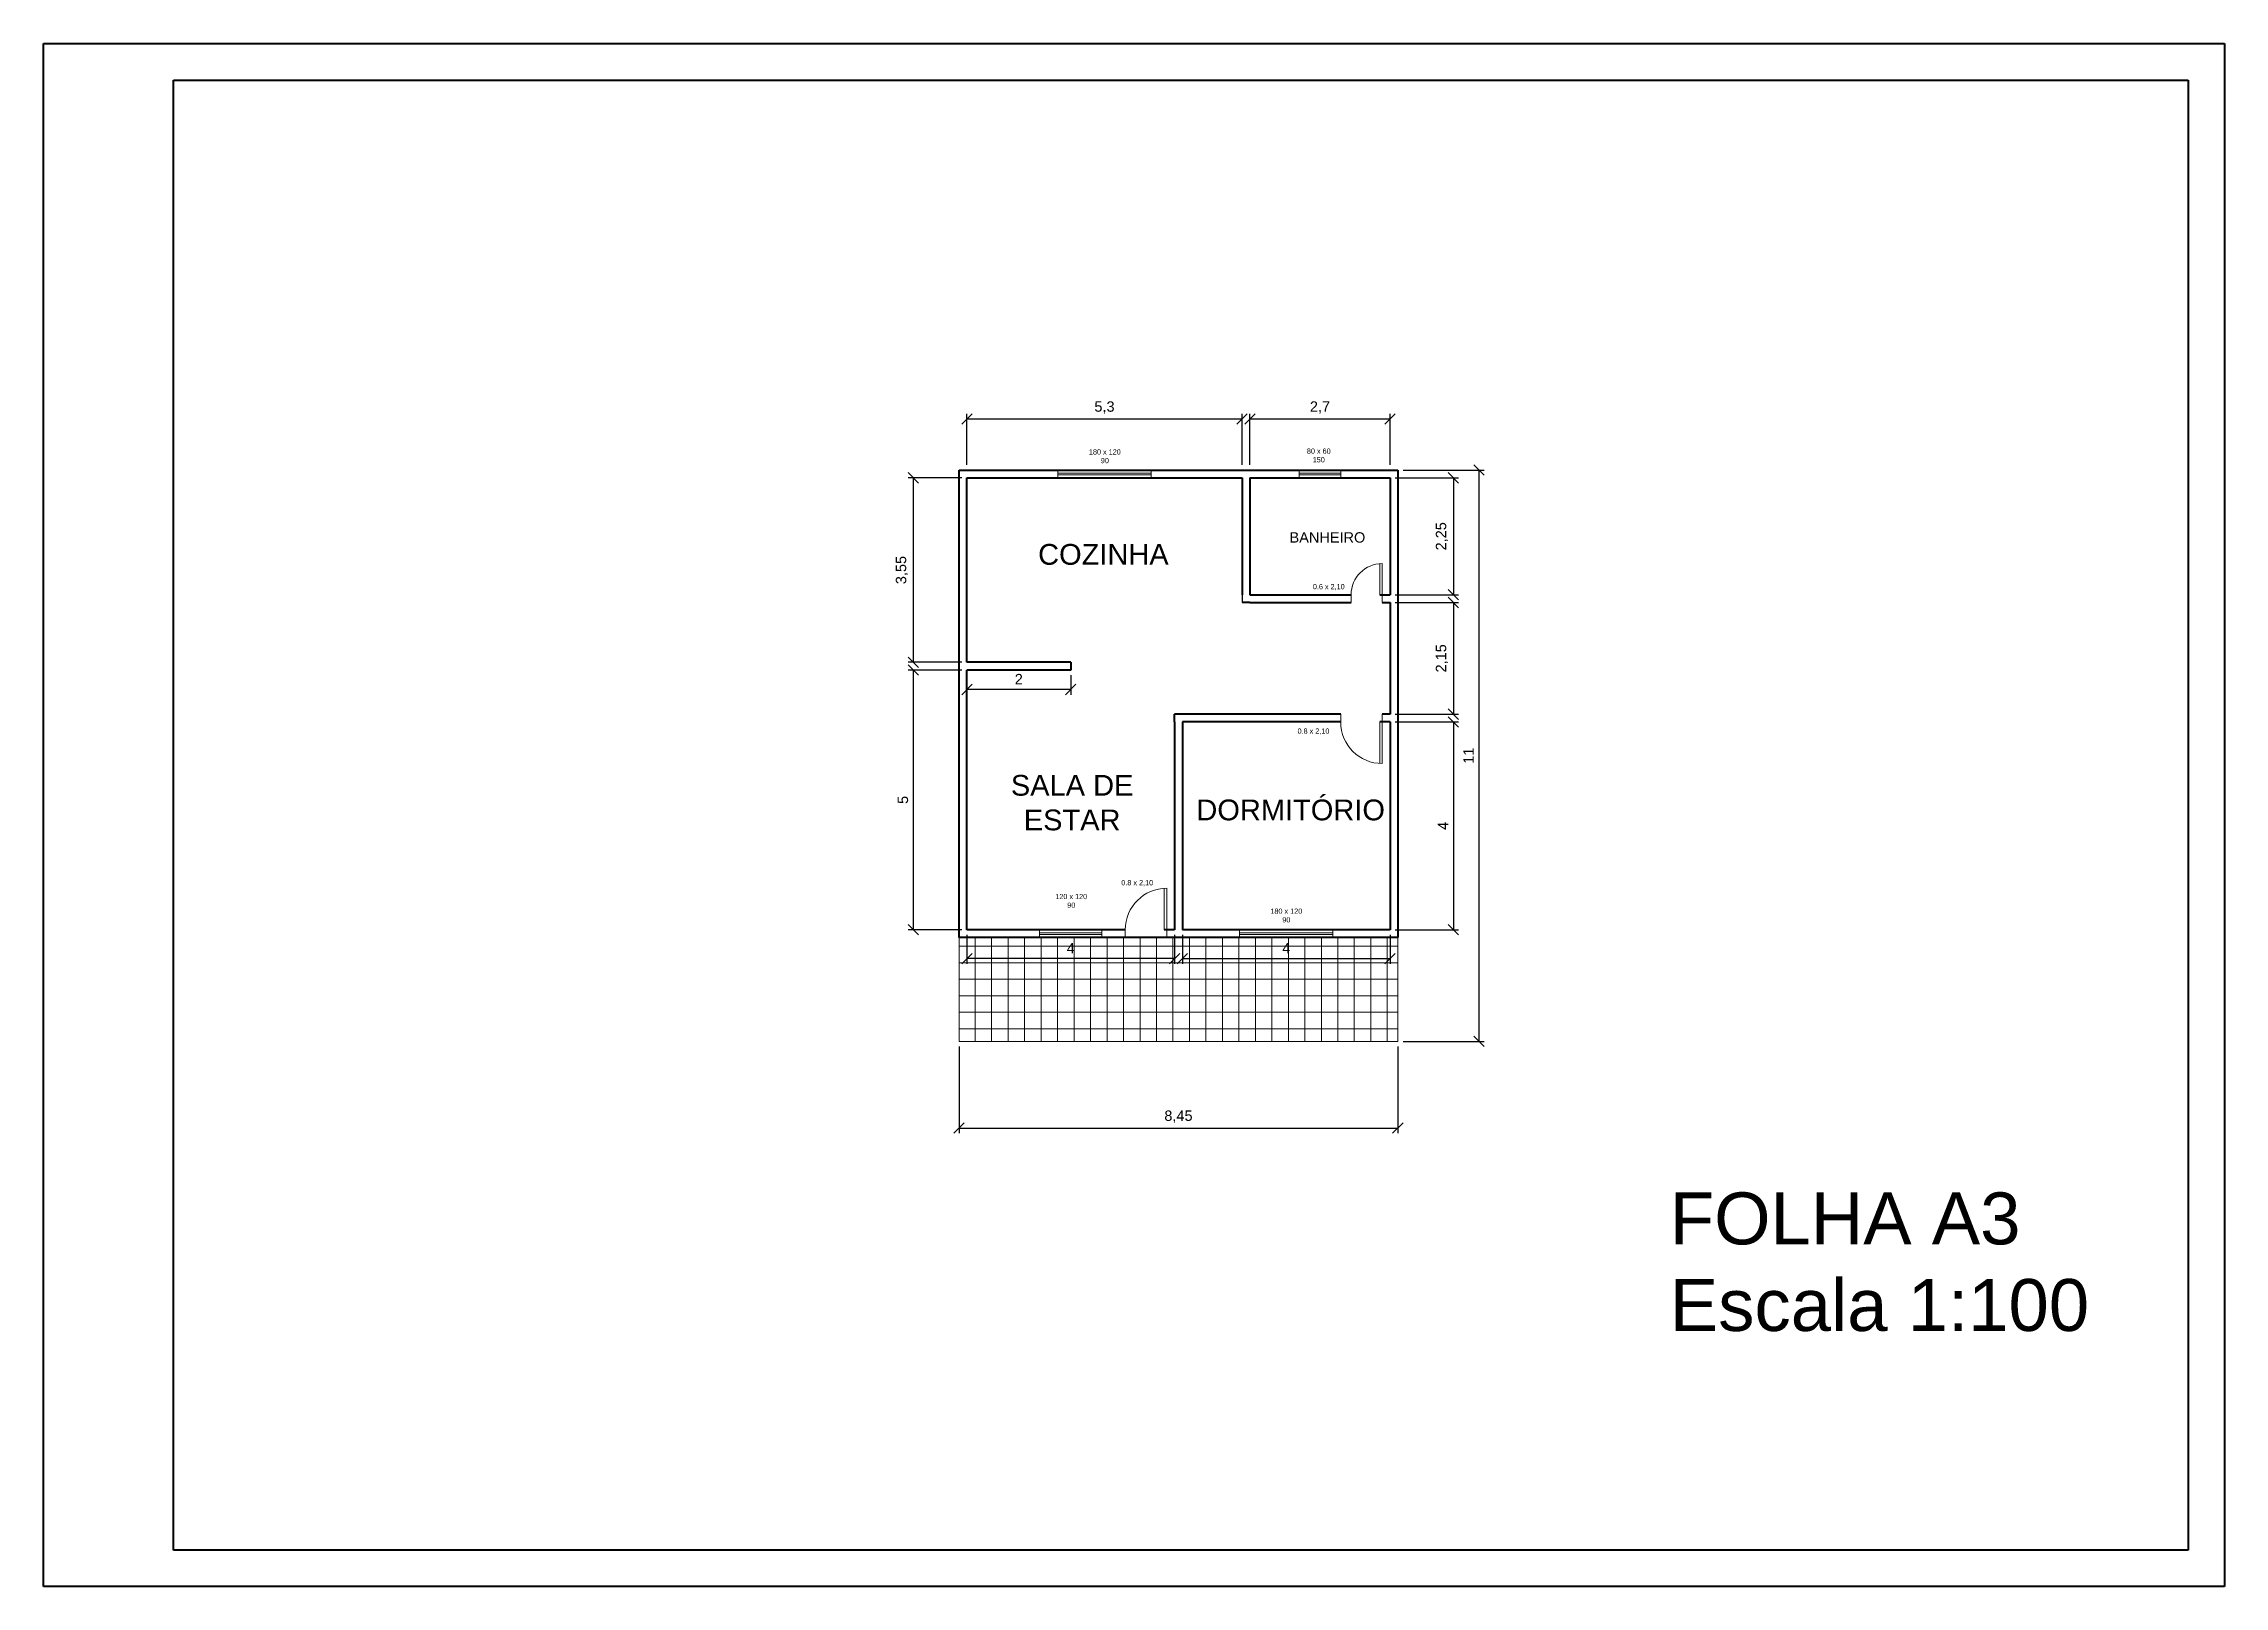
# Model space of a CAD drawing. Header units: millimetres. Extents: x 2213 to 2478, y 1506 to 1643.
# Drawn here: x 2262.48 to 2304.48, y 1506.12 to 1535.82 of the extents above; entities that cross this region are included whole.
import ezdxf

# ---------------------------------------------------------------- set-up
doc = ezdxf.new("R2010")
doc.units = ezdxf.units.MM
for name, color, linetype, lineweight in [('Cotas', 6, 'Continuous', 9), ('Detalhes e Hachuras', 1, 'Continuous', 9), ('Paredes', 4, 'Continuous', 40), ('Portas Janelas', 2, 'Continuous', 20), ('Textos', 3, 'Continuous', 30)]:
    doc.layers.add(name, color=color, linetype=linetype, lineweight=lineweight)
doc.styles.get("Standard").update_dxf_attribs({"font": 'arial.ttf'})
doc.dimstyles.new('ISO-25', dxfattribs={"dimtxt": 0.2, "dimasz": 0.2, "dimexe": 0.1, "dimexo": 0.1, "dimgap": 0.1, "dimtad": 1, "dimtxsty": 'Standard', "dimblk": 'OBLIQUE', "dimcen": 0, "dimclrd": 6, "dimclre": 6, "dimclrt": 6, "dimadec": 0, "dimazin": 0, "dimtfac": 1, "dimtmove": 0, "dimatfit": 3, "dimldrblk": 'OBLIQUE', "dimfxl": 1, "dimtfillclr": 6, "dimarcsym": 0})

msp = doc.modelspace()

# ---------------------------------------------------------------- texts
at = {"layer": 'Paredes', "insert": (2293.8, 1513.705), "char_height": 1, "attachment_point": 1}
msp.add_mtext_dynamic_manual_height_columns('FOLHA A3\\PEscala 1:100', width=12.02364, gutter_width=12.5, heights=[0], dxfattribs=at)
at = {"layer": 'Textos', "attachment_point": 1}
for s, width, insert, char_height in [('\\pxqc;180 x 120\\P90', 0.62814, (2282.605, 1528.011), 0.1), ('\\pxqc;80 x 60\\P150', 0.62814, (2286.725, 1528.027), 0.1), ('BANHEIRO', 3.30627, (2286.476, 1526.415), 0.2), ('COZINHA', 3.30627, (2281.634, 1526.189), 0.4), ('0.6 x 2,10', 0.62814, (2286.925, 1525.418), 0.1), ('0.8 x 2,10', 0.62814, (2286.63, 1522.637), 0.1), ('\\pxqc;SALA DE ESTAR', 3.30627, (2280.636, 1521.743), 0.4), ('DORMITÓRIO', 3.30627, (2284.682, 1521.269), 0.4), ('0.8 x 2,10', 0.62814, (2283.236, 1519.718), 0.1), ('\\pxqc;120 x 120\\P90', 0.62814, (2281.958, 1519.452), 0.1), ('\\pxqc;180 x 120\\P90', 0.62814, (2286.1, 1519.17), 0.1)]:
    msp.add_mtext_dynamic_manual_height_columns(s, width=width, gutter_width=12.5, heights=[0], dxfattribs=dict(at, insert=insert, char_height=char_height))

# ---------------------------------------------------------------- blocks, each defined once
blk = doc.blocks.new('_Oblique')
at = {"color": 0, "linetype": 'ByBlock', "lineweight": -2}
blk.add_line((-0.5, -0.5), (0.5, 0.5), dxfattribs=at)
blk = doc.blocks.new('*D74')
at = {"layer": 'Cotas', "color": 6, "lineweight": -2, "transparency": 16777216}
for p, q in [((2280.162, 1523.762), (2279.132, 1523.762)), ((2279.232, 1518.762), (2279.232, 1523.762)), ((2280.162, 1518.762), (2279.132, 1518.762))]:
    blk.add_line(p, q, dxfattribs=at)
at = {"layer": 'Defpoints', "color": 0, "transparency": 16777216}
for p in [(2279.232, 1523.762), (2280.262, 1523.762), (2280.262, 1518.762)]:
    blk.add_point(p, dxfattribs=at)
at = {"layer": 'Cotas', "color": 6, "lineweight": -2, "transparency": 16777216, "xscale": 0.2, "yscale": 0.2, "zscale": 0.2}
for p, rotation in [((2279.232, 1523.762), 90), ((2279.232, 1518.762), 270)]:
    blk.add_blockref('_Oblique', p, dxfattribs=dict(at, rotation=rotation))
at = {"layer": 'Cotas', "color": 6, "transparency": 16777216, "insert": (2279.031, 1521.262), "char_height": 0.2, "attachment_point": 5, "rotation": 90}
blk.add_mtext('5', dxfattribs=at)
blk = doc.blocks.new('*D75')
at = {"layer": 'Cotas', "color": 6, "lineweight": -2, "transparency": 16777216}
for p, q in [((2280.162, 1527.462), (2279.132, 1527.462)), ((2279.232, 1523.912), (2279.232, 1527.462)), ((2280.162, 1523.912), (2279.132, 1523.912))]:
    blk.add_line(p, q, dxfattribs=at)
at = {"layer": 'Defpoints', "color": 0, "transparency": 16777216}
for p in [(2279.232, 1527.462), (2280.262, 1527.462), (2280.262, 1523.912)]:
    blk.add_point(p, dxfattribs=at)
at = {"layer": 'Cotas', "color": 6, "lineweight": -2, "transparency": 16777216, "xscale": 0.2, "yscale": 0.2, "zscale": 0.2}
for p, rotation in [((2279.232, 1527.462), 90), ((2279.232, 1523.912), 270)]:
    blk.add_blockref('_Oblique', p, dxfattribs=dict(at, rotation=rotation))
at = {"layer": 'Cotas', "color": 6, "transparency": 16777216, "insert": (2279.012, 1525.687), "char_height": 0.2, "attachment_point": 5, "rotation": 90}
blk.add_mtext('3,55', dxfattribs=at)
blk = doc.blocks.new('*D76')
at = {"layer": 'Cotas', "color": 6, "lineweight": -2, "transparency": 16777216}
for p, q in [((2280.262, 1527.712), (2280.262, 1528.696)), ((2280.262, 1528.596), (2285.562, 1528.596)), ((2285.562, 1527.712), (2285.562, 1528.696))]:
    blk.add_line(p, q, dxfattribs=at)
at = {"layer": 'Defpoints', "color": 0, "transparency": 16777216}
for p in [(2285.562, 1528.596), (2280.262, 1527.612), (2285.562, 1527.612)]:
    blk.add_point(p, dxfattribs=at)
at = {"layer": 'Cotas', "color": 6, "lineweight": -2, "transparency": 16777216, "xscale": 0.2, "yscale": 0.2, "zscale": 0.2, "rotation": 180}
blk.add_blockref('_Oblique', (2280.262, 1528.596), dxfattribs=at)
at = {"layer": 'Cotas', "color": 6, "lineweight": -2, "transparency": 16777216, "xscale": 0.2, "yscale": 0.2, "zscale": 0.2}
blk.add_blockref('_Oblique', (2285.562, 1528.596), dxfattribs=at)
at = {"layer": 'Cotas', "color": 6, "transparency": 16777216, "insert": (2282.912, 1528.816), "char_height": 0.2, "attachment_point": 5}
blk.add_mtext('5,3', dxfattribs=at)
blk = doc.blocks.new('*D77')
at = {"layer": 'Cotas', "color": 6, "lineweight": -2, "transparency": 16777216}
for p, q in [((2285.712, 1527.712), (2285.712, 1528.696)), ((2285.712, 1528.596), (2288.412, 1528.596)), ((2288.412, 1527.712), (2288.412, 1528.696))]:
    blk.add_line(p, q, dxfattribs=at)
at = {"layer": 'Defpoints', "color": 0, "transparency": 16777216}
for p in [(2288.412, 1528.596), (2285.712, 1527.612), (2288.412, 1527.612)]:
    blk.add_point(p, dxfattribs=at)
at = {"layer": 'Cotas', "color": 6, "lineweight": -2, "transparency": 16777216, "xscale": 0.2, "yscale": 0.2, "zscale": 0.2, "rotation": 180}
blk.add_blockref('_Oblique', (2285.712, 1528.596), dxfattribs=at)
at = {"layer": 'Cotas', "color": 6, "lineweight": -2, "transparency": 16777216, "xscale": 0.2, "yscale": 0.2, "zscale": 0.2}
blk.add_blockref('_Oblique', (2288.412, 1528.596), dxfattribs=at)
at = {"layer": 'Cotas', "color": 6, "transparency": 16777216, "insert": (2287.062, 1528.816), "char_height": 0.2, "attachment_point": 5}
blk.add_mtext('2,7', dxfattribs=at)
blk = doc.blocks.new('*D78')
at = {"layer": 'Cotas', "color": 6, "lineweight": -2, "transparency": 16777216}
for p, q in [((2288.512, 1527.462), (2289.732, 1527.462)), ((2289.632, 1527.462), (2289.632, 1525.212)), ((2288.512, 1525.212), (2289.732, 1525.212))]:
    blk.add_line(p, q, dxfattribs=at)
at = {"layer": 'Defpoints', "color": 0, "transparency": 16777216}
for p in [(2288.412, 1527.462), (2288.412, 1525.212), (2289.632, 1525.212)]:
    blk.add_point(p, dxfattribs=at)
at = {"layer": 'Cotas', "color": 6, "lineweight": -2, "transparency": 16777216, "xscale": 0.2, "yscale": 0.2, "zscale": 0.2}
for p, rotation in [((2289.632, 1527.462), 90), ((2289.632, 1525.212), 270)]:
    blk.add_blockref('_Oblique', p, dxfattribs=dict(at, rotation=rotation))
at = {"layer": 'Cotas', "color": 6, "transparency": 16777216, "insert": (2289.412, 1526.337), "char_height": 0.2, "attachment_point": 5, "rotation": 90}
blk.add_mtext('2,25', dxfattribs=at)
blk = doc.blocks.new('*D79')
at = {"layer": 'Cotas', "color": 6, "lineweight": -2, "transparency": 16777216}
for p, q in [((2288.512, 1522.762), (2289.732, 1522.762)), ((2289.632, 1522.762), (2289.632, 1518.762)), ((2288.512, 1518.762), (2289.732, 1518.762))]:
    blk.add_line(p, q, dxfattribs=at)
at = {"layer": 'Defpoints', "color": 0, "transparency": 16777216}
for p in [(2288.412, 1522.762), (2288.412, 1518.762), (2289.632, 1518.762)]:
    blk.add_point(p, dxfattribs=at)
at = {"layer": 'Cotas', "color": 6, "lineweight": -2, "transparency": 16777216, "xscale": 0.2, "yscale": 0.2, "zscale": 0.2}
for p, rotation in [((2289.632, 1522.762), 90), ((2289.632, 1518.762), 270)]:
    blk.add_blockref('_Oblique', p, dxfattribs=dict(at, rotation=rotation))
at = {"layer": 'Cotas', "color": 6, "transparency": 16777216, "insert": (2289.432, 1520.762), "char_height": 0.2, "attachment_point": 5, "rotation": 90}
blk.add_mtext('4', dxfattribs=at)
blk = doc.blocks.new('*D80')
at = {"layer": 'Cotas', "color": 6, "lineweight": -2, "transparency": 16777216}
for p, q in [((2288.512, 1525.062), (2289.732, 1525.062)), ((2289.632, 1525.062), (2289.632, 1522.912)), ((2288.512, 1522.912), (2289.732, 1522.912))]:
    blk.add_line(p, q, dxfattribs=at)
at = {"layer": 'Defpoints', "color": 0, "transparency": 16777216}
for p in [(2288.412, 1525.062), (2288.412, 1522.912), (2289.632, 1522.912)]:
    blk.add_point(p, dxfattribs=at)
at = {"layer": 'Cotas', "color": 6, "lineweight": -2, "transparency": 16777216, "xscale": 0.2, "yscale": 0.2, "zscale": 0.2}
for p, rotation in [((2289.632, 1525.062), 90), ((2289.632, 1522.912), 270)]:
    blk.add_blockref('_Oblique', p, dxfattribs=dict(at, rotation=rotation))
at = {"layer": 'Cotas', "color": 6, "transparency": 16777216, "insert": (2289.412, 1523.987), "char_height": 0.2, "attachment_point": 5, "rotation": 90}
blk.add_mtext('2,15', dxfattribs=at)
blk = doc.blocks.new('*D81')
at = {"layer": 'Cotas', "color": 6, "lineweight": -2, "transparency": 16777216}
for p, q in [((2288.662, 1527.612), (2290.225, 1527.612)), ((2290.125, 1516.612), (2290.125, 1527.612)), ((2288.662, 1516.612), (2290.225, 1516.612))]:
    blk.add_line(p, q, dxfattribs=at)
at = {"layer": 'Defpoints', "color": 0, "transparency": 16777216}
for p in [(2288.562, 1527.612), (2290.125, 1527.612), (2288.562, 1516.612)]:
    blk.add_point(p, dxfattribs=at)
at = {"layer": 'Cotas', "color": 6, "lineweight": -2, "transparency": 16777216, "xscale": 0.2, "yscale": 0.2, "zscale": 0.2}
for p, rotation in [((2290.125, 1527.612), 90), ((2290.125, 1516.612), 270)]:
    blk.add_blockref('_Oblique', p, dxfattribs=dict(at, rotation=rotation))
at = {"layer": 'Cotas', "color": 6, "transparency": 16777216, "insert": (2289.924, 1522.112), "char_height": 0.2, "attachment_point": 5, "rotation": 90}
blk.add_mtext('11', dxfattribs=at)
blk = doc.blocks.new('*D82')
at = {"layer": 'Cotas', "color": 6, "lineweight": -2, "transparency": 16777216}
for p, q in [((2280.112, 1516.512), (2280.112, 1514.844)), ((2288.562, 1516.512), (2288.562, 1514.844)), ((2280.112, 1514.944), (2288.562, 1514.944))]:
    blk.add_line(p, q, dxfattribs=at)
at = {"layer": 'Defpoints', "color": 0, "transparency": 16777216}
for p in [(2280.112, 1516.612), (2288.562, 1516.612), (2288.562, 1514.944)]:
    blk.add_point(p, dxfattribs=at)
at = {"layer": 'Cotas', "color": 6, "lineweight": -2, "transparency": 16777216, "xscale": 0.2, "yscale": 0.2, "zscale": 0.2, "rotation": 180}
blk.add_blockref('_Oblique', (2280.112, 1514.944), dxfattribs=at)
at = {"layer": 'Cotas', "color": 6, "lineweight": -2, "transparency": 16777216, "xscale": 0.2, "yscale": 0.2, "zscale": 0.2}
blk.add_blockref('_Oblique', (2288.562, 1514.944), dxfattribs=at)
at = {"layer": 'Cotas', "color": 6, "transparency": 16777216, "insert": (2284.337, 1515.164), "char_height": 0.2, "attachment_point": 5}
blk.add_mtext('8,45', dxfattribs=at)
blk = doc.blocks.new('*D83')
at = {"layer": 'Cotas', "color": 6, "lineweight": -2, "transparency": 16777216}
for p, q in [((2280.262, 1523.662), (2280.262, 1523.287)), ((2282.262, 1523.387), (2280.262, 1523.387)), ((2282.262, 1523.662), (2282.262, 1523.287))]:
    blk.add_line(p, q, dxfattribs=at)
at = {"layer": 'Defpoints', "color": 0, "transparency": 16777216}
for p in [(2280.262, 1523.762), (2282.262, 1523.762), (2280.262, 1523.387)]:
    blk.add_point(p, dxfattribs=at)
at = {"layer": 'Cotas', "color": 6, "lineweight": -2, "transparency": 16777216, "xscale": 0.2, "yscale": 0.2, "zscale": 0.2, "rotation": 180}
blk.add_blockref('_Oblique', (2280.262, 1523.387), dxfattribs=at)
at = {"layer": 'Cotas', "color": 6, "lineweight": -2, "transparency": 16777216, "xscale": 0.2, "yscale": 0.2, "zscale": 0.2}
blk.add_blockref('_Oblique', (2282.262, 1523.387), dxfattribs=at)
at = {"layer": 'Cotas', "color": 6, "transparency": 16777216, "insert": (2281.262, 1523.587), "char_height": 0.2, "attachment_point": 5}
blk.add_mtext('2', dxfattribs=at)
blk = doc.blocks.new('*D84')
at = {"layer": 'Cotas', "color": 6, "lineweight": -2, "transparency": 16777216}
for p, q in [((2280.262, 1518.662), (2280.262, 1518.106)), ((2284.262, 1518.662), (2284.262, 1518.106)), ((2284.262, 1518.206), (2280.262, 1518.206))]:
    blk.add_line(p, q, dxfattribs=at)
at = {"layer": 'Defpoints', "color": 0, "transparency": 16777216}
for p in [(2280.262, 1518.762), (2284.262, 1518.762), (2280.262, 1518.206)]:
    blk.add_point(p, dxfattribs=at)
at = {"layer": 'Cotas', "color": 6, "lineweight": -2, "transparency": 16777216, "xscale": 0.2, "yscale": 0.2, "zscale": 0.2, "rotation": 180}
blk.add_blockref('_Oblique', (2280.262, 1518.206), dxfattribs=at)
at = {"layer": 'Cotas', "color": 6, "lineweight": -2, "transparency": 16777216, "xscale": 0.2, "yscale": 0.2, "zscale": 0.2}
blk.add_blockref('_Oblique', (2284.262, 1518.206), dxfattribs=at)
at = {"layer": 'Cotas', "color": 6, "transparency": 16777216, "insert": (2282.262, 1518.406), "char_height": 0.2, "attachment_point": 5}
blk.add_mtext('4', dxfattribs=at)
blk = doc.blocks.new('*D85')
at = {"layer": 'Cotas', "color": 6, "lineweight": -2, "transparency": 16777216}
for p, q in [((2284.412, 1518.662), (2284.412, 1518.106)), ((2288.412, 1518.662), (2288.412, 1518.106)), ((2284.412, 1518.206), (2288.412, 1518.206))]:
    blk.add_line(p, q, dxfattribs=at)
at = {"layer": 'Defpoints', "color": 0, "transparency": 16777216}
for p in [(2284.412, 1518.762), (2288.412, 1518.762), (2288.412, 1518.206)]:
    blk.add_point(p, dxfattribs=at)
at = {"layer": 'Cotas', "color": 6, "lineweight": -2, "transparency": 16777216, "xscale": 0.2, "yscale": 0.2, "zscale": 0.2, "rotation": 180}
blk.add_blockref('_Oblique', (2284.412, 1518.206), dxfattribs=at)
at = {"layer": 'Cotas', "color": 6, "lineweight": -2, "transparency": 16777216, "xscale": 0.2, "yscale": 0.2, "zscale": 0.2}
blk.add_blockref('_Oblique', (2288.412, 1518.206), dxfattribs=at)
at = {"layer": 'Cotas', "color": 6, "transparency": 16777216, "insert": (2286.412, 1518.406), "char_height": 0.2, "attachment_point": 5}
blk.add_mtext('4', dxfattribs=at)

# ---------------------------------------------------------------- dimensions: what is measured, and where the dimension line sits
at = {"layer": 'Cotas'}
for base, p1, p2, picture, middle in [((2285.562, 1528.596), (2280.262, 1527.612), (2285.562, 1527.612), '*D76', (2282.912, 1528.816)), ((2288.412, 1528.596), (2285.712, 1527.612), (2288.412, 1527.612), '*D77', (2287.062, 1528.816)), ((2280.262, 1523.387), (2282.262, 1523.762), (2280.262, 1523.762), '*D83', (2281.262, 1523.587)), ((2280.262, 1518.206), (2284.262, 1518.762), (2280.262, 1518.762), '*D84', (2282.262, 1518.406)), ((2288.412, 1518.206), (2284.412, 1518.762), (2288.412, 1518.762), '*D85', (2286.412, 1518.406)), ((2288.562, 1514.944), (2280.112, 1516.612), (2288.562, 1516.612), '*D82', (2284.337, 1515.164))]:
    dim = msp.add_linear_dim(base=base, p1=p1, p2=p2, dimstyle='ISO-25', dxfattribs=at)
    dim.commit()
    dim.dimension.update_dxf_attribs({"geometry": picture, "text_midpoint": middle})
for base, p1, p2, picture, middle in [((2279.232, 1527.462), (2280.262, 1523.912), (2280.262, 1527.462), '*D75', (2279.012, 1525.687)), ((2289.632, 1525.212), (2288.412, 1527.462), (2288.412, 1525.212), '*D78', (2289.412, 1526.337)), ((2290.125, 1527.612), (2288.562, 1516.612), (2288.562, 1527.612), '*D81', (2289.924, 1522.112)), ((2289.632, 1522.912), (2288.412, 1525.062), (2288.412, 1522.912), '*D80', (2289.412, 1523.987)), ((2279.232, 1523.762), (2280.262, 1518.762), (2280.262, 1523.762), '*D74', (2279.031, 1521.262)), ((2289.632, 1518.762), (2288.412, 1522.762), (2288.412, 1518.762), '*D79', (2289.432, 1520.762))]:
    dim = msp.add_linear_dim(base=base, p1=p1, p2=p2, angle=90, dimstyle='ISO-25', dxfattribs=at)
    dim.commit()
    dim.dimension.update_dxf_attribs({"geometry": picture, "text_midpoint": middle})

# ---------------------------------------------------------------- hatches: boundary and pattern name
at = {"layer": 'Detalhes e Hachuras'}
h = msp.add_hatch(dxfattribs=at)
h.set_pattern_fill('NET', color=256, scale=0.1)
h.set_pattern_definition([(0, (-3.03917, -100.48764), (0, 0.3175), []), (90, (-3.03917, -100.48764), (-0.3175, 2e-17), [])])
h.paths.add_polyline_path([(2288.562, 1518.612), (2280.112, 1518.612), (2280.112, 1516.612), (2288.562, 1516.612)])

# ---------------------------------------------------------------- linework, layer by layer
msp.add_line((2285.562, 1525.212), (2285.562, 1525.062))
for p, q in [((2280.112, 1516.612), (2280.112, 1518.612)), ((2288.562, 1518.612), (2288.562, 1516.612)), ((2288.562, 1516.612), (2280.112, 1516.612))]:
    msp.add_line(p, q, dxfattribs=at)
at = {"layer": 'Paredes'}
for p, q in [((2262.48, 1506.121), (2262.48, 1535.821)), ((2262.48, 1535.821), (2304.48, 1535.821)), ((2304.48, 1535.821), (2304.48, 1506.121)), ((2264.98, 1506.821), (2264.98, 1535.121)), ((2264.98, 1535.121), (2303.78, 1535.121)), ((2303.78, 1535.121), (2303.78, 1506.821)), ((2280.112, 1518.612), (2280.112, 1527.612)), ((2280.112, 1527.612), (2280.262, 1527.612)), ((2280.262, 1527.612), (2285.562, 1527.612)), ((2285.562, 1527.612), (2285.712, 1527.612)), ((2285.712, 1527.612), (2288.412, 1527.612)), ((2288.412, 1527.612), (2288.562, 1527.612)), ((2288.562, 1527.612), (2288.562, 1527.462)), ((2280.262, 1527.462), (2285.562, 1527.462)), ((2280.262, 1523.912), (2280.262, 1527.462)), ((2285.562, 1527.462), (2285.562, 1525.212)), ((2285.712, 1527.462), (2288.412, 1527.462)), ((2285.712, 1527.462), (2285.712, 1525.212)), ((2288.412, 1527.462), (2288.412, 1525.212)), ((2288.562, 1527.462), (2288.562, 1525.212)), ((2285.712, 1525.062), (2285.562, 1525.062)), ((2285.712, 1525.212), (2287.662, 1525.212)), ((2285.712, 1525.062), (2287.662, 1525.062)), ((2288.212, 1525.212), (2288.412, 1525.212)), ((2288.262, 1525.062), (2288.412, 1525.062)), ((2288.412, 1525.062), (2288.412, 1522.912)), ((2288.562, 1525.212), (2288.562, 1525.062)), ((2288.562, 1525.062), (2288.562, 1522.912)), ((2282.262, 1523.912), (2280.262, 1523.912)), ((2282.262, 1523.762), (2280.262, 1523.762)), ((2280.262, 1518.762), (2280.262, 1523.762)), ((2282.262, 1523.912), (2282.262, 1523.762)), ((2284.412, 1522.912), (2284.262, 1522.912)), ((2284.262, 1522.762), (2284.262, 1522.912)), ((2284.262, 1522.762), (2284.262, 1518.762)), ((2287.462, 1522.912), (2284.412, 1522.912)), ((2284.412, 1522.762), (2284.412, 1518.762)), ((2287.462, 1522.762), (2284.412, 1522.762)), ((2288.412, 1522.762), (2288.212, 1522.762)), ((2288.412, 1522.912), (2288.262, 1522.912)), ((2288.412, 1522.762), (2288.412, 1518.762)), ((2288.562, 1522.912), (2288.562, 1522.762)), ((2288.562, 1522.762), (2288.562, 1518.762)), ((2283.312, 1518.762), (2280.262, 1518.762)), ((2284.262, 1518.762), (2284.062, 1518.762)), ((2288.412, 1518.762), (2284.412, 1518.762)), ((2288.562, 1518.762), (2288.562, 1518.612)), ((2288.562, 1518.612), (2280.112, 1518.612)), ((2303.78, 1506.821), (2264.98, 1506.821)), ((2304.48, 1506.121), (2262.48, 1506.121))]:
    msp.add_line(p, q, dxfattribs=at)
at = {"layer": 'Portas Janelas'}
for p, q in [((2282.012, 1527.612), (2283.812, 1527.612)), ((2282.012, 1527.462), (2282.012, 1527.612)), ((2282.012, 1527.552), (2283.812, 1527.552)), ((2283.812, 1527.612), (2283.812, 1527.462)), ((2286.662, 1527.612), (2287.462, 1527.612)), ((2286.662, 1527.462), (2286.662, 1527.612)), ((2286.662, 1527.552), (2287.462, 1527.552)), ((2287.462, 1527.612), (2287.462, 1527.462)), ((2283.812, 1527.522), (2282.012, 1527.522)), ((2283.812, 1527.462), (2282.012, 1527.462)), ((2287.462, 1527.522), (2286.662, 1527.522)), ((2287.462, 1527.462), (2286.662, 1527.462)), ((2288.212, 1525.81), (2288.212, 1525.212)), ((2288.262, 1525.212), (2288.262, 1525.812)), ((2287.662, 1525.062), (2287.662, 1525.212)), ((2288.212, 1525.212), (2288.262, 1525.212)), ((2288.262, 1525.212), (2288.262, 1525.062)), ((2287.462, 1522.762), (2287.462, 1522.912)), ((2288.212, 1521.963), (2288.212, 1522.762)), ((2288.212, 1522.762), (2288.262, 1522.762)), ((2288.262, 1522.912), (2288.262, 1522.762)), ((2288.262, 1522.762), (2288.262, 1521.962)), ((2284.062, 1519.56), (2284.062, 1518.762)), ((2284.112, 1518.762), (2284.112, 1519.562)), ((2281.662, 1518.762), (2281.662, 1518.612)), ((2282.862, 1518.762), (2281.662, 1518.762)), ((2282.862, 1518.612), (2282.862, 1518.762)), ((2283.312, 1518.762), (2283.312, 1518.612)), ((2284.062, 1518.762), (2284.112, 1518.762)), ((2284.112, 1518.612), (2284.112, 1518.762)), ((2285.512, 1518.762), (2287.312, 1518.762)), ((2285.512, 1518.612), (2285.512, 1518.762)), ((2287.312, 1518.762), (2287.312, 1518.612)), ((2282.862, 1518.702), (2281.662, 1518.702)), ((2281.662, 1518.672), (2282.862, 1518.672)), ((2281.662, 1518.612), (2282.862, 1518.612)), ((2283.312, 1518.612), (2284.112, 1518.612)), ((2285.512, 1518.702), (2287.312, 1518.702)), ((2287.312, 1518.672), (2285.512, 1518.672)), ((2287.312, 1518.612), (2285.512, 1518.612))]:
    msp.add_line(p, q, dxfattribs=at)
for centre, radius, start, end in [((2288.262, 1525.212), 0.6, 90, 180), ((2288.262, 1522.762), 0.8, 180, 270), ((2284.112, 1518.762), 0.8, 90, 180)]:
    msp.add_arc(centre, radius, start, end, dxfattribs=at)

msp.set_redraw_order([(e.dxf.handle, doc.entitydb.next_handle()) for e in msp.query("TEXT MTEXT ATTDEF DIMENSION ARC_DIMENSION")])  # texts and dimensions are drawn at this point

doc.saveas('drawing.dxf')
